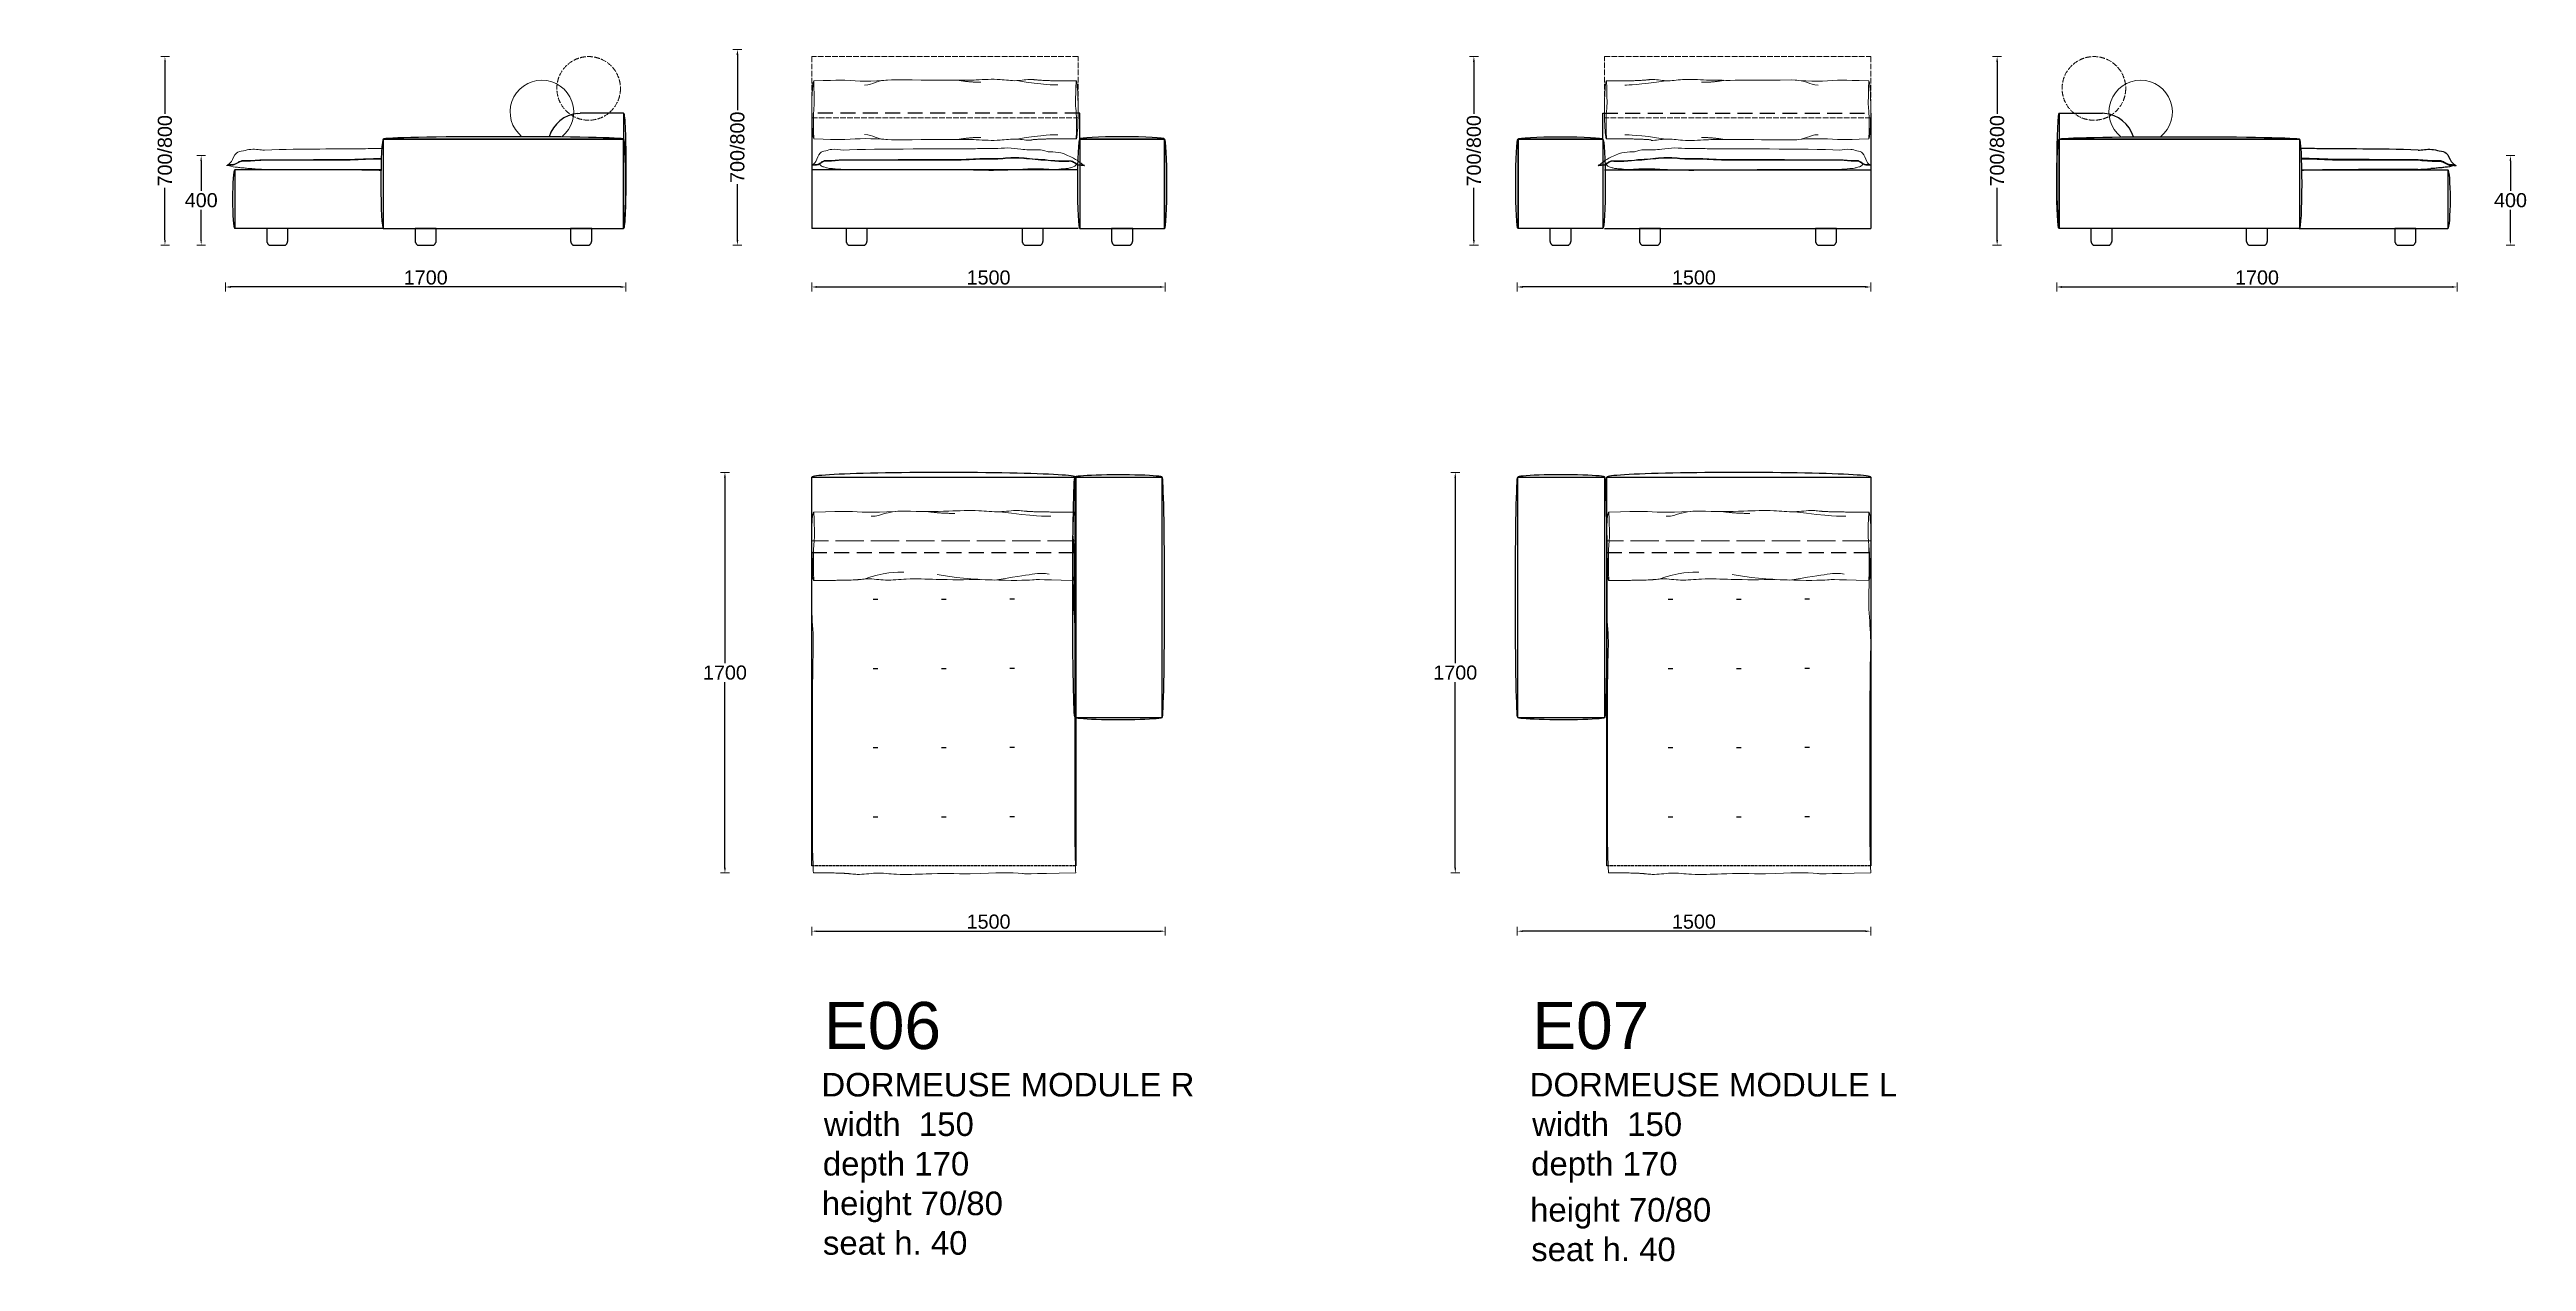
# Model space of a CAD drawing. Header units: millimetres. Extents: x 6668 to 47386, y -6732 to 35544.
# Drawn here: x 36872 to 47386, y 30400 to 35544 of the extents above; entities that cross this region are included whole.
import ezdxf

# ---------------------------------------------------------------- set-up
doc = ezdxf.new("R2010")
doc.units = ezdxf.units.MM
doc.linetypes.add('ACAD_ISO02W100', pattern=[15, 12, -3])
doc.linetypes.add('NASCOSTA', pattern=[9.525, 6.35, -3.175])
doc.layers.add('_ARREDO', color=7, linetype='Continuous')
doc.layers.add('TESTO', color=1, linetype='Continuous')
for name, color, linetype, lineweight in [('_CUSCINO SEDUTA', 8, 'Continuous', 9), ('_QUOTE', 1, 'Continuous', 9), ('_RULLO', 8, 'Continuous', 9)]:
    doc.layers.add(name, color=color, linetype=linetype, lineweight=lineweight)
doc.styles.add('Arial', font='arial.ttf')
doc.styles.get("Standard").update_dxf_attribs({"font": 'arial.ttf'})
doc.dimstyles.new('1_1', dxfattribs={"dimscale": 15, "dimtxt": 4, "dimasz": 1.5, "dimexe": 1.25, "dimexo": 2, "dimtad": 1, "dimtih": 1, "dimtoh": 1, "dimdec": 0, "dimtxsty": 'Standard', "dimcen": 2.5, "dimclrd": 256, "dimclre": 256, "dimclrt": 256, "dimadec": 0, "dimazin": 0, "dimtfac": 1, "dimtdec": 0, "dimtmove": 0, "dimatfit": 3, "dimfxl": 1.25, "dimfxlon": 1, "dimlwe": 0, "dimarcsym": 0})

msp = doc.modelspace()

# ---------------------------------------------------------------- texts
at = {"layer": 'TESTO', "style": 'Arial'}
for s, height, p in [('E06', 200, (40159.2, 31301.6)), ('E07', 200, (43165.7, 31301.6)), ('DORMEUSE MODULE R', 100, (40148.5, 31100.3)), ('DORMEUSE MODULE L', 100, (43154.9, 31100.3)), ('width  150', 100, (40158.8, 30932.6)), ('width  150', 100, (43165.3, 30932.6)), ('depth 170', 100, (40154.5, 30764.8)), ('depth 170', 100, (43160.9, 30764.8)), ('height 70/80', 100, (40150, 30596.5)), ('height 70/80', 100, (43156.5, 30569.2)), ('seat h. 40', 100, (40154.9, 30428.7)), ('seat h. 40', 100, (43161.4, 30401.4))]:
    msp.add_text(s, height=height, dxfattribs=at).set_placement(p)

# ---------------------------------------------------------------- blocks, each defined once
blk = doc.blocks.new('armrest_38')
at = {"layer": '_ARREDO'}
for p, q in [((-19, -102), (-19, 0)), ((-19, 0), (18, 0)), ((18, -102), (18, 0)), ((-19, -102), (18, -102))]:
    blk.add_line(p, q, dxfattribs=at)
at = {"layer": '_ARREDO', "extrusion": (0, 0, -1)}
for centre, major_axis, ratio, start_param, end_param in [((-19, -51), (0, 51), 0.019608, 3.141593, 6.283185), ((-0.5, -102), (-18.5, 0), 0.054047, 3.14149, 6.304844)]:
    blk.add_ellipse(centre, major_axis=major_axis, ratio=ratio, start_param=start_param, end_param=end_param, dxfattribs=at)
at = {"layer": '_ARREDO'}
for centre, major_axis, ratio, start_param, end_param in [((-0.5, 0), (18.5, 0), 0.054047, -0.000103, 3.163251), ((18, -51), (0, 51), 0.019608, 3.141593, 6.283185)]:
    blk.add_ellipse(centre, major_axis=major_axis, ratio=ratio, start_param=start_param, end_param=end_param, dxfattribs=at)
blk = doc.blocks.new('rullo')
at = {"layer": '_RULLO', "linetype": 'ACAD_ISO02W100'}
blk.add_lwpolyline([(-56, 0), (56, 0), (56, -27), (-56, -27)], close=True, dxfattribs=at)
at = {"layer": '_RULLO'}
blk.add_ellipse((-55.2, -29.3), major_axis=(0, 14.5), ratio=0.069077, start_param=0, end_param=3.141593, dxfattribs=at)
at = {"layer": '_RULLO', "extrusion": (0, 0, -1)}
blk.add_ellipse((55.2, -29.4), major_axis=(0, 14.5), ratio=0.069077, start_param=0, end_param=3.141593, dxfattribs=at)
at = {"layer": '_RULLO', "lineweight": 9}
for points, degree in [([(-38.7, -14.6), (-39.3, -14.5), (-40, -14.4), (-55.2, -14.8)], 3), ([(-54.9, -25.3), (-54.9, -24.7), (-54.8, -24), (-55.2, -14.8)], 3), ([(-16.4, -14.4), (-28.3, -15.1), (-33.5, -15), (-38.7, -14.6)], 3), ([(-30.8, -16.6), (-25.6, -16.6), (-25.6, -14.4), (-16.4, -14.4)], 3), ([(2.2, -14.4), (-4, -14.6), (-10.2, -14.6), (-16.4, -14.4)], 3), ([(-7.1, -14.6), (-1.6, -15.4), (4.7, -15.4)], 2), ([(14.9, -14.3), (10.7, -14), (6.5, -14.3), (2.2, -14.4)], 3), ([(23.7, -14.7), (20.8, -14.8), (17.8, -14.4), (14.9, -14.3)], 3), ([(31.6, -14.2), (28.9, -14.1), (26.3, -14.6), (23.7, -14.7)], 3), ([(23.7, -14.7), (38.4, -16.6), (43.4, -16.6), (45.4, -16.6)], 3), ([(34.1, -14.4), (33.2, -14.3), (32.4, -14.2), (31.6, -14.2)], 3), ([(34.1, -14.4), (38.7, -14.9), (55.2, -14.8)], 2), ([(54.9, -25.4), (54.8, -24.7), (54.8, -24), (55.2, -14.8)], 3), ([(-55.2, -43.8), (-55.5, -34.5), (-55.3, -29.9), (-54.9, -25.3)], 3), ([(55.2, -43.9), (55.5, -34.6), (55.3, -30), (54.9, -25.4)], 3), ([(-33.8, -43.3), (-26, -40.3), (-19.4, -40.3), (-16.9, -40.3)], 3), ([(-2.8, -41.3), (10.5, -44.1), (32.5, -44), (37.6, -43.6)], 3), ([(44.7, -41.2), (40.7, -40.3), (37.3, -41.3), (21.6, -43.7)], 3), ([(-35.1, -43.4), (-39.7, -43.9), (-55.2, -43.8)], 2), ([(-35.1, -43.4), (-34.2, -43.3), (-33.4, -43.2), (-32.6, -43.2)], 3), ([(-32.6, -43.2), (-29.9, -43.1), (-27.3, -43.6), (-24.7, -43.7)], 3), ([(-24.7, -43.7), (-21.8, -43.8), (-18.9, -43.4), (-15.9, -43.3)], 3), ([(-15.9, -43.3), (-11.7, -43), (-7.5, -43.3), (-3.2, -43.4)], 3), ([(-3.2, -43.4), (3, -43.6), (9.2, -43.6), (15.4, -43.4)], 3), ([(37.6, -43.6), (38.3, -43.5), (39, -43.4), (55.2, -43.8)], 3)]:
    blk.add_open_spline(points, degree=degree, dxfattribs=at)
blk = doc.blocks.new('*D252')
at = {"layer": '_QUOTE', "lineweight": 0, "transparency": 16777216}
for p, q in [((40108, 34555), (40108, 34517)), ((41608, 34555), (41608, 34517))]:
    blk.add_line(p, q, dxfattribs=at)
at = {"layer": '_QUOTE', "lineweight": -2, "transparency": 16777216}
blk.add_line((40130, 34536), (41585, 34536), dxfattribs=at)
at = {"layer": '_QUOTE', "transparency": 16777216}
for points in [[(40130, 34540), (40130, 34532), (40108, 34536)], [(41585, 34540), (41585, 34532), (41608, 34536)]]:
    blk.add_solid(points, dxfattribs=at)
at = {"layer": 'Defpoints', "color": 0, "transparency": 16777216}
for p in [(40108, 34923), (41608, 34974), (41608, 34536)]:
    blk.add_point(p, dxfattribs=at)
at = {"layer": '_QUOTE', "transparency": 16777216, "insert": (40858, 34576), "char_height": 60, "attachment_point": 5}
blk.add_mtext('1500', dxfattribs=at)
blk = doc.blocks.new('*D351')
at = {"layer": '_QUOTE', "lineweight": 0, "transparency": 16777216}
for p, q in [((37619, 34555), (37619, 34517)), ((39319, 34555), (39319, 34517))]:
    blk.add_line(p, q, dxfattribs=at)
at = {"layer": '_QUOTE', "lineweight": -2, "transparency": 16777216}
blk.add_line((39296, 34536), (37641, 34536), dxfattribs=at)
at = {"layer": '_QUOTE', "transparency": 16777216}
for points in [[(37641, 34540), (37641, 34532), (37619, 34536)], [(39296, 34540), (39296, 34532), (39319, 34536)]]:
    blk.add_solid(points, dxfattribs=at)
at = {"layer": 'Defpoints', "color": 0, "transparency": 16777216}
for p in [(39319, 35029), (37619, 34909), (37619, 34536)]:
    blk.add_point(p, dxfattribs=at)
at = {"layer": '_QUOTE', "transparency": 16777216, "insert": (38469, 34576), "char_height": 60, "attachment_point": 5}
blk.add_mtext('1700', dxfattribs=at)
blk = doc.blocks.new('*D253')
at = {"layer": '_QUOTE', "lineweight": 0, "transparency": 16777216}
for p, q in [((40108, 31820), (40108, 31783)), ((41608, 31820), (41608, 31783))]:
    blk.add_line(p, q, dxfattribs=at)
at = {"layer": '_QUOTE', "lineweight": -2, "transparency": 16777216}
blk.add_line((40130, 31802), (41585, 31802), dxfattribs=at)
at = {"layer": '_QUOTE', "transparency": 16777216}
for points in [[(40130, 31805), (40130, 31798), (40108, 31802)], [(41585, 31805), (41585, 31798), (41608, 31802)]]:
    blk.add_solid(points, dxfattribs=at)
at = {"layer": 'Defpoints', "color": 0, "transparency": 16777216}
for p in [(40108, 32189), (41608, 32240), (41608, 31802)]:
    blk.add_point(p, dxfattribs=at)
at = {"layer": '_QUOTE', "transparency": 16777216, "insert": (40858, 31842), "char_height": 60, "attachment_point": 5}
blk.add_mtext('1500', dxfattribs=at)
blk = doc.blocks.new('*D254')
at = {"layer": '_QUOTE', "lineweight": 0, "transparency": 16777216}
for p, q in [((43102, 34555), (43102, 34517)), ((44603, 34555), (44603, 34517))]:
    blk.add_line(p, q, dxfattribs=at)
at = {"layer": '_QUOTE', "lineweight": -2, "transparency": 16777216}
blk.add_line((44580, 34536), (43125, 34536), dxfattribs=at)
at = {"layer": '_QUOTE', "transparency": 16777216}
for points in [[(43125, 34540), (43125, 34532), (43102, 34536)], [(44580, 34540), (44580, 34532), (44603, 34536)]]:
    blk.add_solid(points, dxfattribs=at)
at = {"layer": 'Defpoints', "color": 0, "transparency": 16777216}
for p in [(43102, 34974), (44603, 34923), (43102, 34536)]:
    blk.add_point(p, dxfattribs=at)
at = {"layer": '_QUOTE', "transparency": 16777216, "insert": (43852, 34576), "char_height": 60, "attachment_point": 5}
blk.add_mtext('1500', dxfattribs=at)
blk = doc.blocks.new('*D255')
at = {"layer": '_QUOTE', "lineweight": 0, "transparency": 16777216}
for p, q in [((45392, 34555), (45392, 34517)), ((47091, 34555), (47091, 34517))]:
    blk.add_line(p, q, dxfattribs=at)
at = {"layer": '_QUOTE', "lineweight": -2, "transparency": 16777216}
blk.add_line((45414, 34536), (47069, 34536), dxfattribs=at)
at = {"layer": '_QUOTE', "transparency": 16777216}
for points in [[(45414, 34540), (45414, 34532), (45392, 34536)], [(47069, 34540), (47069, 34532), (47091, 34536)]]:
    blk.add_solid(points, dxfattribs=at)
at = {"layer": 'Defpoints', "color": 0, "transparency": 16777216}
for p in [(45392, 35034), (47091, 34909), (47091, 34536)]:
    blk.add_point(p, dxfattribs=at)
at = {"layer": '_QUOTE', "transparency": 16777216, "insert": (46242, 34576), "char_height": 60, "attachment_point": 5}
blk.add_mtext('1700', dxfattribs=at)
blk = doc.blocks.new('*D256')
at = {"layer": '_QUOTE', "lineweight": 0, "transparency": 16777216}
for p, q in [((43102, 31820), (43102, 31783)), ((44603, 31820), (44603, 31783))]:
    blk.add_line(p, q, dxfattribs=at)
at = {"layer": '_QUOTE', "lineweight": -2, "transparency": 16777216}
blk.add_line((44580, 31802), (43125, 31802), dxfattribs=at)
at = {"layer": '_QUOTE', "transparency": 16777216}
for points in [[(43125, 31805), (43125, 31798), (43102, 31802)], [(44580, 31805), (44580, 31798), (44603, 31802)]]:
    blk.add_solid(points, dxfattribs=at)
at = {"layer": 'Defpoints', "color": 0, "transparency": 16777216}
for p in [(43102, 32240), (44603, 32189), (43102, 31802)]:
    blk.add_point(p, dxfattribs=at)
at = {"layer": '_QUOTE', "transparency": 16777216, "insert": (43852, 31842), "char_height": 60, "attachment_point": 5}
blk.add_mtext('1500', dxfattribs=at)
blk = doc.blocks.new('*D352')
at = {"layer": '_QUOTE', "lineweight": 0, "transparency": 16777216}
for p, q in [((39758, 33749), (39720, 33749)), ((39758, 32049), (39720, 32049))]:
    blk.add_line(p, q, dxfattribs=at)
at = {"layer": '_QUOTE', "lineweight": -2, "transparency": 16777216}
for p, q in [((39739, 33726), (39739, 32939)), ((39739, 32072), (39739, 32859))]:
    blk.add_line(p, q, dxfattribs=at)
at = {"layer": '_QUOTE', "transparency": 16777216}
for points in [[(39735, 33726), (39743, 33726), (39739, 33749)], [(39735, 32072), (39743, 32072), (39739, 32049)]]:
    blk.add_solid(points, dxfattribs=at)
at = {"layer": 'Defpoints', "color": 0, "transparency": 16777216}
for p in [(39739, 33749), (40668, 33749), (40594, 32049)]:
    blk.add_point(p, dxfattribs=at)
at = {"layer": '_QUOTE', "transparency": 16777216, "insert": (39739, 32899), "char_height": 60, "attachment_point": 5}
blk.add_mtext('1700', dxfattribs=at)
blk = doc.blocks.new('*D257')
at = {"layer": '_QUOTE', "lineweight": 0, "transparency": 16777216}
for p, q in [((42858, 33749), (42820, 33749)), ((42858, 32049), (42820, 32049))]:
    blk.add_line(p, q, dxfattribs=at)
at = {"layer": '_QUOTE', "lineweight": -2, "transparency": 16777216}
for p, q in [((42839, 33726), (42839, 32939)), ((42839, 32072), (42839, 32859))]:
    blk.add_line(p, q, dxfattribs=at)
at = {"layer": '_QUOTE', "transparency": 16777216}
for points in [[(42835, 33726), (42843, 33726), (42839, 33749)], [(42835, 32072), (42843, 32072), (42839, 32049)]]:
    blk.add_solid(points, dxfattribs=at)
at = {"layer": 'Defpoints', "color": 0, "transparency": 16777216}
for p in [(42839, 33749), (43768, 33749), (43694, 32049)]:
    blk.add_point(p, dxfattribs=at)
at = {"layer": '_QUOTE', "transparency": 16777216, "insert": (42839, 32899), "char_height": 60, "attachment_point": 5}
blk.add_mtext('1700', dxfattribs=at)
blk = doc.blocks.new('*D285')
at = {"layer": '_QUOTE', "lineweight": 0, "transparency": 16777216}
for p, q in [((37381, 35514), (37344, 35514)), ((37381, 34714), (37344, 34714))]:
    blk.add_line(p, q, dxfattribs=at)
at = {"layer": '_QUOTE', "lineweight": -2, "transparency": 16777216}
for p, q in [((37362, 35491), (37362, 35271)), ((37362, 34736), (37362, 34957))]:
    blk.add_line(p, q, dxfattribs=at)
at = {"layer": '_QUOTE', "transparency": 16777216}
for points in [[(37359, 35491), (37366, 35491), (37362, 35514)], [(37359, 34736), (37366, 34736), (37362, 34714)]]:
    blk.add_solid(points, dxfattribs=at)
at = {"layer": 'Defpoints', "color": 0, "transparency": 16777216}
for p in [(38971, 35514), (37362, 34714), (38125, 34714)]:
    blk.add_point(p, dxfattribs=at)
at = {"layer": '_QUOTE', "transparency": 16777216, "insert": (37362, 35114), "char_height": 60, "attachment_point": 5, "rotation": 90}
blk.add_mtext('700/800', dxfattribs=at)
blk = doc.blocks.new('*D286')
at = {"layer": '_QUOTE', "lineweight": 0, "transparency": 16777216}
for p, q in [((39811, 35544), (39773, 35544)), ((39811, 34714), (39773, 34714))]:
    blk.add_line(p, q, dxfattribs=at)
at = {"layer": '_QUOTE', "lineweight": -2, "transparency": 16777216}
for p, q in [((39792, 35521), (39792, 35286)), ((39792, 34736), (39792, 34972))]:
    blk.add_line(p, q, dxfattribs=at)
at = {"layer": '_QUOTE', "transparency": 16777216}
for points in [[(39788, 35521), (39796, 35521), (39792, 35544)], [(39788, 34736), (39796, 34736), (39792, 34714)]]:
    blk.add_solid(points, dxfattribs=at)
at = {"layer": 'Defpoints', "color": 0, "transparency": 16777216}
for p in [(40362, 35544), (39792, 34714), (40554, 34714)]:
    blk.add_point(p, dxfattribs=at)
at = {"layer": '_QUOTE', "transparency": 16777216, "insert": (39792, 35129), "char_height": 60, "attachment_point": 5, "rotation": 90}
blk.add_mtext('700/800', dxfattribs=at)
blk = doc.blocks.new('*D287')
at = {"layer": '_QUOTE', "lineweight": 0, "transparency": 16777216}
for p, q in [((42937, 35514), (42899, 35514)), ((42937, 34714), (42899, 34714))]:
    blk.add_line(p, q, dxfattribs=at)
at = {"layer": '_QUOTE', "lineweight": -2, "transparency": 16777216}
for p, q in [((42918, 35491), (42918, 35271)), ((42918, 34736), (42918, 34957))]:
    blk.add_line(p, q, dxfattribs=at)
at = {"layer": '_QUOTE', "transparency": 16777216}
for points in [[(42914, 35491), (42922, 35491), (42918, 35514)], [(42914, 34736), (42922, 34736), (42918, 34714)]]:
    blk.add_solid(points, dxfattribs=at)
at = {"layer": 'Defpoints', "color": 0, "transparency": 16777216}
for p in [(43488, 35514), (42918, 34714), (43680, 34714)]:
    blk.add_point(p, dxfattribs=at)
at = {"layer": '_QUOTE', "transparency": 16777216, "insert": (42918, 35114), "char_height": 60, "attachment_point": 5, "rotation": 90}
blk.add_mtext('700/800', dxfattribs=at)
blk = doc.blocks.new('*D288')
at = {"layer": '_QUOTE', "lineweight": 0, "transparency": 16777216}
for p, q in [((45158, 35514), (45120, 35514)), ((45158, 34714), (45120, 34714))]:
    blk.add_line(p, q, dxfattribs=at)
at = {"layer": '_QUOTE', "lineweight": -2, "transparency": 16777216}
for p, q in [((45139, 35491), (45139, 35271)), ((45139, 34736), (45139, 34957))]:
    blk.add_line(p, q, dxfattribs=at)
at = {"layer": '_QUOTE', "transparency": 16777216}
for points in [[(45135, 35491), (45143, 35491), (45139, 35514)], [(45135, 34736), (45143, 34736), (45139, 34714)]]:
    blk.add_solid(points, dxfattribs=at)
at = {"layer": 'Defpoints', "color": 0, "transparency": 16777216}
for p in [(45709, 35514), (45139, 34714), (45902, 34714)]:
    blk.add_point(p, dxfattribs=at)
at = {"layer": '_QUOTE', "transparency": 16777216, "insert": (45139, 35114), "char_height": 60, "attachment_point": 5, "rotation": 90}
blk.add_mtext('700/800', dxfattribs=at)
blk = doc.blocks.new('*D309')
at = {"layer": '_QUOTE', "lineweight": 0, "transparency": 16777216}
for p, q in [((37497, 35094), (37534, 35094)), ((37497, 34714), (37534, 34714))]:
    blk.add_line(p, q, dxfattribs=at)
at = {"layer": '_QUOTE', "lineweight": -2, "transparency": 16777216}
for p, q in [((37516, 35071), (37516, 34944)), ((37516, 34736), (37516, 34864))]:
    blk.add_line(p, q, dxfattribs=at)
at = {"layer": '_QUOTE', "transparency": 16777216}
for points in [[(37512, 35071), (37519, 35071), (37516, 35094)], [(37512, 34736), (37519, 34736), (37516, 34714)]]:
    blk.add_solid(points, dxfattribs=at)
at = {"layer": 'Defpoints', "color": 0, "transparency": 16777216}
for p in [(36872, 35094), (36872, 34714), (37516, 34714)]:
    blk.add_point(p, dxfattribs=at)
at = {"layer": '_QUOTE', "transparency": 16777216, "insert": (37516, 34904), "char_height": 60, "attachment_point": 5}
blk.add_mtext('400', dxfattribs=at)
blk = doc.blocks.new('*D310')
at = {"layer": '_QUOTE', "lineweight": 0, "transparency": 16777216}
for p, q in [((47299, 35094), (47336, 35094)), ((47299, 34714), (47336, 34714))]:
    blk.add_line(p, q, dxfattribs=at)
at = {"layer": '_QUOTE', "lineweight": -2, "transparency": 16777216}
for p, q in [((47318, 35071), (47318, 34944)), ((47318, 34736), (47318, 34864))]:
    blk.add_line(p, q, dxfattribs=at)
at = {"layer": '_QUOTE', "transparency": 16777216}
for points in [[(47314, 35071), (47321, 35071), (47318, 35094)], [(47314, 34736), (47321, 34736), (47318, 34714)]]:
    blk.add_solid(points, dxfattribs=at)
at = {"layer": 'Defpoints', "color": 0, "transparency": 16777216}
for p in [(46674, 35094), (46674, 34714), (47318, 34714)]:
    blk.add_point(p, dxfattribs=at)
at = {"layer": '_QUOTE', "transparency": 16777216, "insert": (47318, 34904), "char_height": 60, "attachment_point": 5}
blk.add_mtext('400', dxfattribs=at)
blk = doc.blocks.new('PIEDINO MIAMI SOFT_PANAMA H7CM')
at = {"color": 0, "linetype": 'ByBlock', "lineweight": -2}
for points in [[(45, 0), (-45, 0)], [(-45, 0), (-45, -50)], [(-45, -50), (-45, -51), (-45, -52), (-45, -53), (-45, -54), (-45, -55), (-44, -55), (-44, -56), (-44, -57), (-44, -58), (-43, -59), (-43, -59), (-43, -60), (-42, -61), (-42, -62), (-42, -62), (-41, -63), (-41, -64), (-40, -64), (-40, -65), (-39, -66), (-39, -66), (-38, -67), (-37, -67), (-37, -68), (-36, -69), (-35, -69), (-35, -70), (-34, -70)], [(-34, -70), (34, -70)], [(34, -70), (35, -70), (35, -69), (36, -69), (37, -68), (37, -67), (38, -67), (39, -66), (39, -66), (40, -65), (40, -64), (41, -64), (41, -63), (42, -62), (42, -62), (42, -61), (43, -60), (43, -59), (43, -59), (44, -58), (44, -57), (44, -56), (44, -55), (45, -55), (45, -54), (45, -53), (45, -52), (45, -51), (45, -50)], [(45, -50), (45, 0)]]:
    blk.add_lwpolyline(points, dxfattribs=at)

# ---------------------------------------------------------------- dimensions: what is measured, and where the dimension line sits
at = {"layer": '_QUOTE'}
for base, p1, p2, picture, middle in [((39791.9, 34713.8), (40361.9, 35543.8), (40554.3, 34713.8), '*D286', (39791.9, 35128.8)), ((37362.3, 34713.8), (38971, 35513.8), (38124.7, 34713.8), '*D285', (37362.3, 35113.8)), ((42917.8, 34713.8), (43487.9, 35513.8), (43680.3, 34713.8), '*D287', (42917.8, 35113.8)), ((45139.1, 34713.8), (45709.2, 35513.8), (45901.6, 34713.8), '*D288', (45139.1, 35113.8))]:
    dim = msp.add_linear_dim(base=base, p1=p1, p2=p2, angle=90, text='700/800', dimstyle='1_1', dxfattribs=at)
    dim.commit()
    dim.dimension.update_dxf_attribs({"geometry": picture, "text_midpoint": middle, "text_rotation": 90})
for base, p1, p2, picture, middle in [((37515.7, 34713.8), (36872.2, 35093.9), (36872.2, 34713.8), '*D309', (37515.7, 34903.8)), ((47317.6, 34713.8), (46674.1, 35093.9), (46674.1, 34713.8), '*D310', (47317.6, 34903.8))]:
    dim = msp.add_linear_dim(base=base, p1=p1, p2=p2, angle=90, text='400', dimstyle='1_1', dxfattribs=at)
    dim.commit()
    dim.dimension.update_dxf_attribs({"geometry": picture, "text_midpoint": middle})
for base, p1, p2, picture, middle in [((37618.9, 34535.8), (39318.7, 35028.9), (37618.9, 34908.7), '*D351', (38468.8, 34575.8)), ((41608, 34535.8), (40107.9, 34923.5), (41608, 34973.7), '*D252', (40857.9, 34575.8)), ((41608, 31801.7), (40107.9, 32189.3), (41608, 32239.6), '*D253', (40857.9, 31841.7))]:
    dim = msp.add_linear_dim(base=base, p1=p1, p2=p2, dimstyle='1_1', dxfattribs=at)
    dim.commit()
    dim.dimension.update_dxf_attribs({"geometry": picture, "text_midpoint": middle})
for base, p1, p2, angle, picture, middle in [((47091.5, 34535.8), (45391.7, 35034.4), (47091.5, 34908.7), 180, '*D255', (46241.6, 34575.8)), ((43102.4, 34535.8), (44602.5, 34923.5), (43102.4, 34973.7), 180, '*D254', (43852.5, 34575.8)), ((39739.1, 33748.9), (40593.8, 32049.1), (40667.9, 33748.9), 90, '*D352', (39739.1, 32899)), ((42838.8, 33748.9), (43693.5, 32049.1), (43767.6, 33748.9), 90, '*D257', (42838.8, 32899)), ((43102.4, 31801.7), (44602.5, 32189.3), (43102.4, 32239.6), 180, '*D256', (43852.5, 31841.7))]:
    dim = msp.add_linear_dim(base=base, p1=p1, p2=p2, angle=angle, dimstyle='1_1', dxfattribs=at)
    dim.commit()
    dim.dimension.update_dxf_attribs({"geometry": picture, "text_midpoint": middle})

# ---------------------------------------------------------------- linework, layer by layer
at = {"layer": '_ARREDO'}
for p, q in [((39308.7, 35273.5), (39147.3, 35273.5)), ((39308.7, 35273.5), (39308.7, 34783.8)), ((40107.9, 35273.5), (40107.9, 34783.8)), ((41245, 35163.7), (41245, 35273.5)), ((43465.4, 35163.7), (43465.4, 35273.5)), ((44602.5, 35273.5), (44602.5, 34783.8)), ((45401.7, 35273.5), (45401.7, 34783.8)), ((45401.7, 35273.5), (45563.1, 35273.5)), ((38288.7, 35163.8), (39308.7, 35163.8)), ((38288.7, 35163.8), (38288.7, 34783.8)), ((39308.7, 35163.8), (39308.7, 34783.8)), ((41245, 35163.7), (41605, 35163.7)), ((41245, 35163.7), (41245, 34783.8)), ((41605, 35163.7), (41245, 35163.7)), ((41245, 35163.7), (41245, 34783.8)), ((41605, 35163.7), (41605, 34783.8)), ((41605, 34783.8), (41605, 35163.7)), ((43465.4, 35163.7), (43105.4, 35163.7)), ((43105.4, 35163.7), (43105.4, 34783.8)), ((43105.4, 34783.8), (43105.4, 35163.7)), ((43105.4, 35163.7), (43465.4, 35163.7)), ((43465.4, 35163.7), (43465.4, 34783.8)), ((43465.4, 35163.7), (43465.4, 34783.8)), ((46421.7, 35163.8), (45401.7, 35163.8)), ((45401.7, 35163.8), (45401.7, 34783.8)), ((46421.7, 35163.8), (46421.7, 34783.8)), ((37658.9, 35033.7), (37658.9, 34783.7)), ((38279.3, 35033.7), (37658.9, 35033.7)), ((41237.9, 35033.8), (40107.9, 35033.8)), ((43472.5, 35033.8), (44602.5, 35033.8)), ((46431.1, 35033.7), (47051.5, 35033.7)), ((47051.5, 35033.7), (47051.5, 34783.7)), ((38288.9, 34783.7), (37658.9, 34783.7)), ((41237.9, 34783.8), (40107.9, 34783.8)), ((41245, 34783.8), (41605, 34783.8)), ((43465.4, 34783.8), (43105.4, 34783.8)), ((43472.5, 34783.8), (44602.5, 34783.8)), ((46421.5, 34783.7), (47051.5, 34783.7)), ((40107.9, 32078.9), (40107.9, 33728.9)), ((40107.9, 33728.9), (41227.9, 33728.9)), ((41227.9, 33728.9), (41227.9, 32078.9)), ((43482.5, 32078.9), (43482.5, 33728.9)), ((43482.5, 33728.9), (44602.5, 33728.9)), ((44602.5, 33728.9), (44602.5, 32078.9)), ((40367.9, 33211.4), (40387.9, 33211.4)), ((40657.9, 33211.4), (40677.9, 33211.4)), ((40967.9, 33211.4), (40947.9, 33211.4)), ((43742.5, 33211.4), (43762.5, 33211.4)), ((44032.5, 33211.4), (44052.5, 33211.4)), ((44342.5, 33211.4), (44322.5, 33211.4)), ((40367.9, 32916.4), (40387.9, 32916.4)), ((40657.9, 32916.4), (40677.9, 32916.4)), ((40967.9, 32916.4), (40947.9, 32916.4)), ((43742.5, 32916.4), (43762.5, 32916.4)), ((44032.5, 32916.4), (44052.5, 32916.4)), ((44342.5, 32916.4), (44322.5, 32916.4)), ((40367.9, 32581.5), (40387.9, 32581.5)), ((40657.9, 32581.5), (40677.9, 32581.5)), ((40967.9, 32581.5), (40947.9, 32581.5)), ((43742.5, 32581.5), (43762.5, 32581.5)), ((44032.5, 32581.5), (44052.5, 32581.5)), ((44342.5, 32581.5), (44322.5, 32581.5)), ((40367.9, 32286.5), (40387.9, 32286.5)), ((40657.9, 32286.5), (40677.9, 32286.5)), ((40967.9, 32286.5), (40947.9, 32286.5)), ((43742.5, 32286.5), (43762.5, 32286.5)), ((44032.5, 32286.5), (44052.5, 32286.5)), ((44342.5, 32286.5), (44322.5, 32286.5))]:
    msp.add_line(p, q, dxfattribs=at)
at = {"layer": '_ARREDO', "linetype": 'NASCOSTA', "ltscale": 10}
for p, q in [((41245, 35273.5), (40107.9, 35273.5)), ((43465.4, 35273.5), (44602.5, 35273.5))]:
    msp.add_line(p, q, dxfattribs=at)
at = {"layer": '_ARREDO', "linetype": 'ACAD_ISO02W100'}
for p, q in [((41227.9, 32078.9), (40107.9, 32078.9)), ((44602.5, 32078.9), (43482.5, 32078.9))]:
    msp.add_line(p, q, dxfattribs=at)
at = {"layer": '_ARREDO'}
for points in [[(39115.3, 35272.1), (39124.8, 35273.5)], [(39308.7, 35273.5), (39124.8, 35273.5)], [(45401.7, 35273.5), (45585.6, 35273.5)], [(45595.1, 35272.1), (45585.6, 35273.5)]]:
    msp.add_lwpolyline(points, dxfattribs=at)
for points in [[(38288.7, 34783.8), (39308.7, 34783.8), (39308.7, 35163.8), (38288.7, 35163.8)], [(46421.7, 34783.8), (45401.7, 34783.8), (45401.7, 35163.8), (46421.7, 35163.8)]]:
    msp.add_lwpolyline(points, close=True, dxfattribs=at)
at = {"layer": '_ARREDO', "linetype": 'NASCOSTA', "ltscale": 10}
for points in [[(40107.9, 33408.9), (41227.9, 33408.9)], [(43482.5, 33408.9), (44602.5, 33408.9)]]:
    msp.add_lwpolyline(points, dxfattribs=at)
at = {"layer": '_ARREDO'}
for centre, start, end in [((39125.6, 35134.2), 94.28101, 163.66731), ((45584.8, 35134.2), 16.33269, 85.71899)]:
    msp.add_arc(centre, 138.3, start, end, dxfattribs=at)
at = {"layer": '_ARREDO', "extrusion": (0, 0, -1)}
for centre, major_axis, ratio, start_param, end_param in [((39308.7, 35028.9), (0, 244.6), 0.0408841, 0, 3.1415926), ((43105.4, 34973.7), (0, 189.9), 0.0526518, 3.1415927, 6.2831853), ((43285.4, 35163.7), (180, 0), 0.0555556, 3.1415927, 6.2831853), ((43465.4, 34973.7), (0, -189.9), 0.0526518, 3.1415927, 6.2831853), ((45401.7, 34973.8), (0, 190), 0.0526316, 3.1415927, 6.2831853), ((45911.7, 35163.8), (510, 0), 0.0196079, 3.1415927, 6.2831853), ((46421.7, 34973.8), (0, -190), 0.0526316, 3.1415927, 6.2831853), ((47051.5, 34908.7), (0, -125), 0.08, 3.1415927, 6.2831853)]:
    msp.add_ellipse(centre, major_axis=major_axis, ratio=ratio, start_param=start_param, end_param=end_param, dxfattribs=at)
at = {"layer": '_ARREDO'}
for centre, major_axis, ratio, start_param, end_param in [((45401.7, 35028.9), (0, 244.6), 0.0408841, 0, 3.1415926), ((38288.7, 34973.8), (0, -190), 0.0526316, 3.1415927, 6.2831853), ((38798.7, 35163.8), (-510, 0), 0.0196079, 3.1415927, 6.2831853), ((39308.7, 34973.8), (0, 190), 0.0526316, 3.1415927, 6.2831853), ((41245, 34973.7), (0, -189.9), 0.0526518, 3.1415927, 6.2831853), ((41425, 35163.7), (-180, 0), 0.0555556, 3.1415927, 6.2831853), ((41605, 34973.7), (0, 189.9), 0.0526518, 3.1415927, 6.2831853), ((37658.9, 34908.7), (0, -125), 0.08, 3.1415927, 6.2831853), ((40667.9, 33728.8), (560, 0.1), 0.0358793, -0.000011, 3.1415927), ((44042.5, 33728.8), (560, 0.1), 0.0358793, -0.000011, 3.1415927)]:
    msp.add_ellipse(centre, major_axis=major_axis, ratio=ratio, start_param=start_param, end_param=end_param, dxfattribs=at)
for points in [[(46447.4, 35124.2), (46441.1, 35124.3), (46434.8, 35124.2), (46428.4, 35124.1)], [(46523.1, 35122.3), (46482.3, 35122.8), (46464.9, 35124.1), (46447.4, 35124.2)], [(46925.6, 35116.8), (46759.4, 35123.2), (46599.8, 35121.4), (46523.1, 35122.3)], [(46925.6, 35116.8), (46943.6, 35116.7), (46961.3, 35122.4), (46983.7, 35120.2)], [(46983.7, 35120.2), (46994.2, 35119.1), (47005.8, 35116.3), (47015.6, 35114.2)], [(46441.6, 35081.1), (46437.8, 35081.1), (46433.9, 35081.1), (46430.1, 35081)], [(46443.2, 35078.7), (46438.9, 35078.7), (46434.5, 35078.6), (46430.1, 35078.6)], [(46500.1, 35032.1), (46477.2, 35031.6), (46454.1, 35031.2), (46431.1, 35031)], [(46527.1, 35078.4), (46498.6, 35079.7), (46470.2, 35081.1), (46441.6, 35081.1)], [(46528.8, 35075.9), (46500.2, 35077.3), (46471.9, 35078.7), (46443.2, 35078.7)], [(46924, 35034.7), (46564.1, 35034), (46532.2, 35032.9), (46500.1, 35032.1)], [(46925.6, 35076.1), (46573.2, 35076.3), (46550.1, 35077.3), (46527.1, 35078.4)], [(46934.7, 35073.6), (46579.9, 35073.7), (46554.2, 35074.8), (46528.8, 35075.9)], [(46924, 35034.7), (46942.5, 35035.7), (46961.2, 35037.1), (46979.7, 35038.4)], [(46925.6, 35076.1), (46951.6, 35076.4), (46979.2, 35071.4), (47008.4, 35072.4)], [(46934.7, 35073.6), (46951, 35073.8), (46978.1, 35069), (47006.8, 35070)], [(47002.6, 35040.2), (46995.3, 35039), (46987.5, 35038.7), (46979.7, 35038.4)], [(47022.1, 35042.2), (47014.6, 35042.6), (47008.8, 35041.1), (47002.6, 35040.2)], [(47006.8, 35070), (47011.3, 35070.2), (47015.8, 35070.5), (47019.8, 35069.9)], [(47008.4, 35072.4), (47013, 35072.6), (47017.5, 35072.9), (47021.4, 35072.3)], [(47015.6, 35114.2), (47028.2, 35111.5), (47038.1, 35110), (47044.9, 35104.5)], [(47019.8, 35069.9), (47024.3, 35069.2), (47028, 35067.3), (47031.6, 35065.5)], [(47021.4, 35072.3), (47026, 35071.6), (47029.7, 35069.7), (47033.3, 35067.9)], [(47040.3, 35044.1), (47034.3, 35043.6), (47027.4, 35042.1), (47022.1, 35042.2)], [(47031.6, 35065.5), (47035.8, 35063.5), (47039.6, 35061.6), (47043.5, 35059.5)], [(47033.3, 35067.9), (47037.4, 35065.9), (47041.3, 35064), (47045.1, 35061.9)], [(47081.5, 35052), (47059.7, 35047.2), (47056.8, 35044.3), (47040.3, 35044.1)], [(47043.5, 35059.5), (47046.8, 35057.6), (47050.2, 35055.5), (47054.6, 35054.4)], [(47044.9, 35104.5), (47055.2, 35096.4), (47058.8, 35079.6), (47066.5, 35068.7)], [(47045.1, 35061.9), (47048.5, 35060), (47051.9, 35057.9), (47056.3, 35056.8)], [(47054.6, 35054.4), (47059.3, 35053.2), (47065.1, 35053.1), (47070.7, 35052.8)], [(47056.3, 35056.8), (47060.9, 35055.6), (47066.7, 35055.5), (47072.4, 35055.3)], [(47066.5, 35068.7), (47072.2, 35060.9), (47079.9, 35056.2), (47087.7, 35051.4)], [(47070.7, 35052.8), (47076.6, 35052.6), (47082.1, 35052), (47087.7, 35051.4)], [(47072.4, 35055.3), (47075.8, 35055.1), (47079.4, 35054.8), (47082.7, 35054.5)]]:
    msp.add_open_spline(points, degree=3, dxfattribs=at)
at = {"layer": '_ARREDO', "lineweight": 9}
for points, degree in [([(40110.6, 33323.6), (40111.1, 33330.4), (40111.8, 33337.3), (40107.9, 33428.9)], 3), ([(41224.2, 33323.3), (41224.7, 33330.2), (41225.4, 33337.1), (41221.5, 33428.7)], 3), ([(43485.2, 33323.6), (43485.8, 33330.4), (43486.4, 33337.3), (43482.5, 33428.9)], 3), ([(44598.8, 33323.3), (44599.4, 33330.2), (44600, 33337.1), (44596.1, 33428.7)], 3), ([(40106.8, 33168.5), (40104.7, 33220.2), (40106.2, 33272.1), (40110.6, 33323.6)], 3), ([(41220.4, 33168.3), (41218.3, 33220), (41219.8, 33271.8), (41224.2, 33323.3)], 3), ([(43481.4, 33168.5), (43479.3, 33220.2), (43480.9, 33272.1), (43485.2, 33323.6)], 3), ([(44595, 33168.3), (44592.9, 33220), (44594.5, 33271.8), (44598.8, 33323.3)], 3), ([(40114.1, 33032.7), (40113.4, 33077.9), (40108.7, 33123.2), (40106.8, 33168.5)], 3), ([(41227.7, 33032.5), (41227, 33077.6), (41222.3, 33122.9), (41220.4, 33168.3)], 3), ([(43488.7, 33032.7), (43488, 33077.9), (43483.3, 33123.2), (43481.4, 33168.5)], 3), ([(44602.3, 33032.5), (44601.6, 33077.6), (44596.9, 33122.9), (44595, 33168.3)], 3), ([(40112.2, 32941.5), (40113.2, 32971.9), (40114.6, 33002.3), (40114.1, 33032.7)], 3), ([(41225.8, 32941.3), (41226.8, 32971.7), (41228.2, 33002.1), (41227.7, 33032.5)], 3), ([(43486.8, 32941.5), (43487.8, 32971.9), (43489.2, 33002.3), (43488.7, 33032.7)], 3), ([(44600.4, 32941.3), (44601.4, 32971.7), (44602.8, 33002.1), (44602.3, 33032.5)], 3), ([(40111.7, 32124.8), (40109.6, 32187.2), (40110.1, 32879.5), (40112.2, 32941.5)], 3), ([(41225.3, 32124.5), (41223.2, 32186.9), (41223.7, 32879.2), (41225.8, 32941.3)], 3), ([(43486.3, 32124.8), (43484.2, 32187.2), (43484.8, 32879.5), (43486.8, 32941.5)], 3), ([(44599.9, 32124.5), (44597.8, 32186.9), (44598.4, 32879.2), (44600.4, 32941.3)], 3), ([(40114.3, 32049.1), (40113.9, 32074.3), (40112.6, 32099.5), (40111.7, 32124.8)], 3), ([(41227.9, 32048.9), (41227.5, 32074.1), (41226.2, 32099.3), (41225.3, 32124.5)], 3), ([(43488.9, 32049.1), (43488.5, 32074.3), (43487.2, 32099.5), (43486.3, 32124.8)], 3), ([(44602.5, 32048.9), (44602.1, 32074.1), (44600.8, 32099.3), (44599.9, 32124.5)], 3), ([(40275.4, 32045), (40228.7, 32050.2), (40114.3, 32049.1)], 2), ([(40275.4, 32045), (40284.2, 32043.8), (40292.4, 32043.1), (40300.5, 32042.8)], 3), ([(40300.5, 32042.8), (40326.9, 32042.1), (40353, 32047.2), (40379.2, 32048.1)], 3), ([(40379.2, 32048.1), (40408.3, 32049.1), (40437.6, 32045), (40467.1, 32043.3)], 3), ([(40467.1, 32043.3), (40509.1, 32041), (40551.5, 32043.6), (40593.8, 32045.1)], 3), ([(40593.8, 32045.1), (40656.2, 32047.2), (40718.5, 32046.6), (40780.5, 32044.6)], 3), ([(40780.5, 32044.6), (40899.2, 32052.1), (40951.1, 32050.6), (41002.6, 32046.2)], 3), ([(41002.6, 32046.2), (41009.4, 32045.7), (41016.3, 32045), (41227.9, 32048.9)], 3), ([(43650, 32045), (43603.3, 32050.2), (43488.9, 32049.1)], 2), ([(43650, 32045), (43658.8, 32043.8), (43667, 32043.1), (43675.1, 32042.8)], 3), ([(43675.1, 32042.8), (43701.5, 32042.1), (43727.6, 32047.2), (43753.8, 32048.1)], 3), ([(43753.8, 32048.1), (43782.9, 32049.1), (43812.2, 32045), (43841.7, 32043.3)], 3), ([(43841.7, 32043.3), (43883.7, 32041), (43926.1, 32043.6), (43968.4, 32045.1)], 3), ([(43968.4, 32045.1), (44030.8, 32047.2), (44093.1, 32046.6), (44155.1, 32044.6)], 3), ([(44155.1, 32044.6), (44273.8, 32052.1), (44325.7, 32050.6), (44377.2, 32046.2)], 3), ([(44377.2, 32046.2), (44384.1, 32045.7), (44390.9, 32045), (44602.5, 32048.9)], 3)]:
    msp.add_open_spline(points, degree=degree, dxfattribs=at)
at = {"layer": '_CUSCINO SEDUTA'}
for p, q in [((41130.6, 35073.4), (41110.9, 35074.8)), ((43579.8, 35073.4), (43599.5, 35074.8))]:
    msp.add_line(p, q, dxfattribs=at)
for points in [[(37726.7, 35120.2), (37716.2, 35119.1), (37704.6, 35116.3), (37694.8, 35114.2)], [(37784.8, 35116.8), (37766.8, 35116.7), (37749.1, 35122.4), (37726.7, 35120.2)], [(37784.8, 35116.8), (37951, 35123.2), (38110.6, 35121.4), (38187.3, 35122.3)], [(38187.3, 35122.3), (38228.1, 35122.8), (38245.5, 35124.1), (38263, 35124.2)], [(38263, 35124.2), (38269.3, 35124.3), (38275.6, 35124.2), (38282, 35124.1)], [(40192.8, 35120.2), (40184.2, 35119.2), (40174.7, 35116.3), (40166.6, 35114.2)], [(40240.5, 35116.9), (40225.7, 35116.8), (40211.2, 35122.5), (40192.8, 35120.2)], [(40240.5, 35116.9), (40376.7, 35123.3), (40717.1, 35121.5), (40780.5, 35122.4)], [(40780.5, 35122.4), (40814, 35122.9), (40828.3, 35124.1), (40842.6, 35124.3)], [(40842.6, 35124.3), (40856.3, 35124.4), (40870, 35123.6), (40883.9, 35123.8)], [(40883.9, 35123.8), (40902.3, 35124), (40920.8, 35126.2), (40939.3, 35125.9)], [(40939.3, 35125.9), (40958, 35125.6), (40976.5, 35122.8), (40995.3, 35120.9)], [(40995.3, 35120.9), (41018.2, 35118.4), (41041.5, 35117.3), (41059.7, 35117.9)], [(41059.7, 35117.9), (41071.8, 35118.3), (41081.6, 35119.6), (41110.9, 35110.3)], [(43650.7, 35117.9), (43638.6, 35118.3), (43628.8, 35119.6), (43599.5, 35110.3)], [(43715.1, 35120.9), (43692.2, 35118.4), (43668.9, 35117.3), (43650.7, 35117.9)], [(43771.1, 35125.9), (43752.4, 35125.6), (43733.9, 35122.8), (43715.1, 35120.9)], [(43826.5, 35123.8), (43808.1, 35124), (43789.6, 35126.2), (43771.1, 35125.9)], [(43867.8, 35124.3), (43854.1, 35124.4), (43840.4, 35123.6), (43826.5, 35123.8)], [(43929.9, 35122.4), (43896.4, 35122.9), (43882.1, 35124.1), (43867.8, 35124.3)], [(44469.9, 35116.9), (44333.7, 35123.3), (43993.3, 35121.5), (43929.9, 35122.4)], [(44469.9, 35116.9), (44484.7, 35116.8), (44499.2, 35122.5), (44517.6, 35120.2)], [(44517.6, 35120.2), (44526.2, 35119.2), (44535.7, 35116.3), (44543.8, 35114.2)], [(37643.9, 35068.7), (37638.2, 35060.9), (37630.5, 35056.2), (37622.7, 35051.4)], [(37639.7, 35052.8), (37633.8, 35052.6), (37628.3, 35052), (37622.7, 35051.4)], [(37638, 35055.3), (37634.6, 35055.1), (37631, 35054.8), (37627.7, 35054.5)], [(37628.9, 35052), (37650.7, 35047.2), (37653.6, 35044.3), (37670.1, 35044.1)], [(37654.1, 35056.8), (37649.5, 35055.6), (37643.6, 35055.5), (37638, 35055.3)], [(37655.8, 35054.4), (37651.1, 35053.2), (37645.3, 35053.1), (37639.7, 35052.8)], [(37665.5, 35104.5), (37655.2, 35096.4), (37651.6, 35079.6), (37643.9, 35068.7)], [(37665.3, 35061.9), (37661.9, 35060), (37658.5, 35057.9), (37654.1, 35056.8)], [(37666.9, 35059.5), (37663.6, 35057.6), (37660.2, 35055.5), (37655.8, 35054.4)], [(37677.1, 35067.9), (37673, 35065.9), (37669.1, 35064), (37665.3, 35061.9)], [(37694.8, 35114.2), (37682.2, 35111.5), (37672.3, 35110), (37665.5, 35104.5)], [(37678.8, 35065.5), (37674.6, 35063.5), (37670.8, 35061.6), (37666.9, 35059.5)], [(37670.1, 35044.1), (37676.1, 35043.6), (37683, 35042.1), (37688.3, 35042.2)], [(37689, 35072.3), (37684.4, 35071.6), (37680.7, 35069.7), (37677.1, 35067.9)], [(37690.6, 35069.9), (37686.1, 35069.2), (37682.4, 35067.3), (37678.8, 35065.5)], [(37688.3, 35042.2), (37695.8, 35042.6), (37701.6, 35041.1), (37707.8, 35040.2)], [(37702, 35072.4), (37697.4, 35072.6), (37692.9, 35072.9), (37689, 35072.3)], [(37703.6, 35070), (37699.1, 35070.2), (37694.6, 35070.5), (37690.6, 35069.9)], [(37784.8, 35076.1), (37758.8, 35076.4), (37731.2, 35071.4), (37702, 35072.4)], [(37775.7, 35073.6), (37759.4, 35073.8), (37732.3, 35069), (37703.6, 35070)], [(37707.8, 35040.2), (37715.1, 35039), (37722.9, 35038.7), (37730.7, 35038.4)], [(37786.4, 35034.7), (37767.9, 35035.7), (37749.2, 35037.1), (37730.7, 35038.4)], [(37775.7, 35073.6), (38130.5, 35073.7), (38156.2, 35074.8), (38181.6, 35075.9)], [(37784.8, 35076.1), (38137.2, 35076.3), (38160.3, 35077.3), (38183.3, 35078.4)], [(37786.4, 35034.7), (38146.3, 35034), (38178.2, 35032.9), (38210.3, 35032.1)], [(38181.6, 35075.9), (38210.2, 35077.3), (38238.5, 35078.7), (38267.2, 35078.7)], [(38183.3, 35078.4), (38211.8, 35079.7), (38240.2, 35081.1), (38268.8, 35081.1)], [(38210.3, 35032.1), (38233.2, 35031.6), (38256.3, 35031.2), (38279.3, 35031)], [(38267.2, 35078.7), (38271.5, 35078.7), (38275.9, 35078.6), (38280.3, 35078.6)], [(38268.8, 35081.1), (38272.6, 35081.1), (38276.5, 35081.1), (38280.3, 35081)], [(40124.9, 35068.8), (40120.3, 35061), (40113.9, 35056.3), (40107.5, 35051.5)], [(40121.4, 35052.9), (40116.7, 35052.6), (40112.1, 35052.1), (40107.5, 35051.5)], [(40120.1, 35055.3), (40117.3, 35055.1), (40114.4, 35054.9), (40111.6, 35054.6)], [(40133.3, 35056.8), (40129.5, 35055.7), (40124.7, 35055.6), (40120.1, 35055.3)], [(40134.7, 35054.4), (40130.8, 35053.2), (40126, 35053.2), (40121.4, 35052.9)], [(40142.6, 35104.6), (40134.2, 35096.4), (40131.3, 35079.7), (40124.9, 35068.8)], [(40142.5, 35061.9), (40139.7, 35060), (40136.9, 35058), (40133.3, 35056.8)], [(40143.8, 35059.5), (40141, 35057.6), (40138.2, 35055.5), (40134.7, 35054.4)], [(40140.8, 35057.5), (40142.9, 35054.7), (40144.8, 35051.9), (40148, 35049.7)], [(40152.2, 35068), (40148.8, 35065.9), (40145.6, 35064.1), (40142.5, 35061.9)], [(40166.6, 35114.2), (40156.4, 35111.6), (40148.2, 35110), (40142.6, 35104.6)], [(40153.5, 35065.6), (40150.1, 35063.5), (40147, 35061.6), (40143.8, 35059.5)], [(40148, 35049.7), (40151.8, 35047.3), (40157.3, 35045.8), (40162.7, 35044.1)], [(40161.9, 35072.3), (40158.2, 35071.6), (40155.1, 35069.7), (40152.2, 35068)], [(40163.2, 35069.9), (40159.5, 35069.2), (40156.5, 35067.3), (40153.5, 35065.6)], [(40172.6, 35072.5), (40168.8, 35072.7), (40165.1, 35073), (40161.9, 35072.3)], [(40162.7, 35044.1), (40167.5, 35042.7), (40172.3, 35041.2), (40177.3, 35040.2)], [(40173.9, 35070.1), (40170.2, 35070.2), (40166.5, 35070.6), (40163.2, 35069.9)], [(40240.5, 35076.2), (40219.2, 35076.4), (40196.5, 35071.5), (40172.6, 35072.5)], [(40233, 35073.7), (40219.6, 35073.9), (40197.4, 35069.1), (40173.9, 35070.1)], [(40177.3, 35040.2), (40183.3, 35039.1), (40189.7, 35038.8), (40196.1, 35038.4)], [(40241.8, 35034.7), (40226.6, 35035.8), (40211.3, 35037.1), (40196.1, 35038.4)], [(40233, 35073.7), (40733.9, 35073.7), (40755, 35074.8), (40775.8, 35076)], [(40240.5, 35076.2), (40739.4, 35076.4), (40758.3, 35077.4), (40777.2, 35078.5)], [(40241.8, 35034.7), (40746.9, 35034.1), (40773, 35033), (40799.3, 35032.2)], [(40775.8, 35076), (40799.3, 35077.4), (40822.5, 35078.8), (40846, 35078.7)], [(40777.2, 35078.5), (40800.6, 35079.8), (40823.9, 35081.2), (40847.3, 35081.2)], [(40799.3, 35032.2), (40852.7, 35030.6), (40906.4, 35030.3), (40959.8, 35033.3)], [(40846, 35078.7), (40863, 35078.7), (40880.1, 35078), (40897, 35078.7)], [(40847.3, 35081.2), (40864.3, 35081.2), (40881.5, 35080.4), (40898.4, 35081.2)], [(40897, 35078.7), (40911.2, 35079.4), (40925.2, 35081.2), (40939.3, 35082.1)], [(40898.4, 35081.2), (40912.5, 35081.8), (40926.5, 35083.6), (40940.6, 35084.6)], [(40939.3, 35082.1), (40969.7, 35084.2), (41000.6, 35082.4), (41031, 35079.3)], [(40940.6, 35084.6), (40971, 35086.6), (41002, 35084.8), (41032.3, 35081.7)], [(40959.8, 35033.3), (40988.5, 35034.9), (41017.2, 35037.4), (41046, 35037.8)], [(41031, 35079.3), (41047.4, 35077.6), (41063.7, 35075.5), (41080.2, 35074.9)], [(41032.3, 35081.7), (41048.8, 35080.1), (41065.1, 35078), (41081.5, 35077.4)], [(41046, 35037.8), (41076.3, 35038.1), (41106.8, 35036.1), (41137.2, 35034.4)], [(41080.2, 35074.9), (41090.4, 35074.6), (41100.6, 35074.7), (41110.9, 35072.8)], [(41081.5, 35077.4), (41091.3, 35077), (41101.1, 35077.1), (41110.9, 35074.8)], [(41110.9, 35110.3), (41114.5, 35110), (41118.2, 35109.8), (41130.6, 35109)], [(41110.9, 35072.8), (41114.5, 35072.5), (41118.2, 35072.2), (41130.6, 35071.1)], [(41130.6, 35109), (41146.1, 35107.9), (41161.4, 35106.4), (41175.7, 35103.1)], [(41130.6, 35073.4), (41152.8, 35071.5), (41175, 35070.1), (41198.5, 35071.5)], [(41130.6, 35071.1), (41152.8, 35069.2), (41175, 35067.7), (41198.5, 35069.2)], [(41137.2, 35034.4), (41150.2, 35035.3), (41163.3, 35036.5), (41176.3, 35037.6)], [(41175.7, 35103.1), (41228.7, 35078.6), (41237.2, 35071.7), (41245.9, 35065)], [(41195.2, 35039.4), (41189.2, 35038.2), (41182.8, 35037.9), (41176.3, 35037.6)], [(41209.8, 35043.3), (41204.9, 35041.9), (41200.2, 35040.3), (41195.2, 35039.4)], [(41198.5, 35071.5), (41202.3, 35071.8), (41206, 35072.1), (41209.3, 35071.5)], [(41198.5, 35069.2), (41202.3, 35069.4), (41206, 35069.7), (41209.3, 35069.1)], [(41209.3, 35071.5), (41212.9, 35070.7), (41216, 35068.8), (41218.9, 35067.1)], [(41209.3, 35069.1), (41212.9, 35068.4), (41216, 35066.5), (41218.9, 35064.7)], [(41224.4, 35048.9), (41220.6, 35046.5), (41215.1, 35044.9), (41209.8, 35043.3)], [(41218.9, 35067.1), (41222.3, 35065), (41225.5, 35063.2), (41228.6, 35061)], [(41218.9, 35064.7), (41222.3, 35062.7), (41225.5, 35060.8), (41228.6, 35058.7)], [(41231.6, 35056.6), (41229.6, 35053.8), (41227.6, 35051), (41224.4, 35048.9)], [(41228.6, 35061), (41231.4, 35059.1), (41234.2, 35057), (41237.8, 35055.9)], [(41228.6, 35058.7), (41231.4, 35056.8), (41234.2, 35054.7), (41237.8, 35053.6)], [(41237.8, 35055.9), (41241.6, 35054.8), (41246.5, 35054.7), (41251, 35054.4)], [(41237.8, 35053.6), (41241.6, 35052.4), (41246.5, 35052.3), (41251, 35052.1)], [(41245.9, 35065), (41252.2, 35060.2), (41258.6, 35055.4), (41264.9, 35050.6)], [(41251, 35054.4), (41255.8, 35054.1), (41260.3, 35053.6), (41264.9, 35053)], [(41251, 35052.1), (41255.8, 35051.8), (41260.3, 35051.2), (41264.9, 35050.7)], [(43464.5, 35065), (43458.2, 35060.2), (43451.8, 35055.4), (43445.5, 35050.6)], [(43459.4, 35054.4), (43454.6, 35054.1), (43450.1, 35053.6), (43445.5, 35053)], [(43459.4, 35052.1), (43454.6, 35051.8), (43450.1, 35051.2), (43445.5, 35050.7)], [(43472.6, 35055.9), (43468.8, 35054.8), (43463.9, 35054.7), (43459.4, 35054.4)], [(43472.6, 35053.6), (43468.8, 35052.4), (43463.9, 35052.3), (43459.4, 35052.1)], [(43534.7, 35103.1), (43481.7, 35078.6), (43473.2, 35071.7), (43464.5, 35065)], [(43481.8, 35061), (43479, 35059.1), (43476.2, 35057), (43472.6, 35055.9)], [(43481.8, 35058.7), (43479, 35056.8), (43476.2, 35054.7), (43472.6, 35053.6)], [(43478.8, 35056.6), (43480.8, 35053.8), (43482.8, 35051), (43486, 35048.9)], [(43491.5, 35067.1), (43488.1, 35065), (43484.9, 35063.2), (43481.8, 35061)], [(43491.5, 35064.7), (43488.1, 35062.7), (43484.9, 35060.8), (43481.8, 35058.7)], [(43486, 35048.9), (43489.8, 35046.5), (43495.3, 35044.9), (43500.6, 35043.3)], [(43501.1, 35071.5), (43497.5, 35070.7), (43494.4, 35068.8), (43491.5, 35067.1)], [(43501.1, 35069.1), (43497.5, 35068.4), (43494.4, 35066.5), (43491.5, 35064.7)], [(43500.6, 35043.3), (43505.5, 35041.9), (43510.2, 35040.3), (43515.2, 35039.4)], [(43511.9, 35071.5), (43508.1, 35071.8), (43504.4, 35072.1), (43501.1, 35071.5)], [(43511.9, 35069.2), (43508.1, 35069.4), (43504.4, 35069.7), (43501.1, 35069.1)], [(43579.8, 35073.4), (43557.6, 35071.5), (43535.4, 35070.1), (43511.9, 35071.5)], [(43579.8, 35071.1), (43557.6, 35069.2), (43535.4, 35067.7), (43511.9, 35069.2)], [(43515.2, 35039.4), (43521.2, 35038.2), (43527.6, 35037.9), (43534.1, 35037.6)], [(43573.2, 35034.4), (43560.2, 35035.3), (43547.1, 35036.5), (43534.1, 35037.6)], [(43579.8, 35109), (43564.3, 35107.9), (43549, 35106.4), (43534.7, 35103.1)], [(43664.4, 35037.8), (43634.1, 35038.1), (43603.6, 35036.1), (43573.2, 35034.4)], [(43599.5, 35110.3), (43595.9, 35110), (43592.2, 35109.8), (43579.8, 35109)], [(43599.5, 35072.8), (43595.9, 35072.5), (43592.2, 35072.2), (43579.8, 35071.1)], [(43628.9, 35077.4), (43619.1, 35077), (43609.3, 35077.1), (43599.5, 35074.8)], [(43630.2, 35074.9), (43620, 35074.6), (43609.8, 35074.7), (43599.5, 35072.8)], [(43678.1, 35081.7), (43661.6, 35080.1), (43645.3, 35078), (43628.9, 35077.4)], [(43679.4, 35079.3), (43663, 35077.6), (43646.7, 35075.5), (43630.2, 35074.9)], [(43750.6, 35033.3), (43721.9, 35034.9), (43693.2, 35037.4), (43664.4, 35037.8)], [(43769.8, 35084.6), (43739.4, 35086.6), (43708.4, 35084.8), (43678.1, 35081.7)], [(43771.1, 35082.1), (43740.7, 35084.2), (43709.8, 35082.4), (43679.4, 35079.3)], [(43911.1, 35032.2), (43857.7, 35030.6), (43804, 35030.3), (43750.6, 35033.3)], [(43812, 35081.2), (43797.9, 35081.8), (43783.9, 35083.6), (43769.8, 35084.6)], [(43813.4, 35078.7), (43799.2, 35079.4), (43785.2, 35081.2), (43771.1, 35082.1)], [(43863.1, 35081.2), (43846.1, 35081.2), (43828.9, 35080.4), (43812, 35081.2)], [(43864.4, 35078.7), (43847.4, 35078.7), (43830.3, 35078), (43813.4, 35078.7)], [(43933.2, 35078.5), (43909.8, 35079.8), (43886.5, 35081.2), (43863.1, 35081.2)], [(43934.6, 35076), (43911.1, 35077.4), (43887.9, 35078.8), (43864.4, 35078.7)], [(44468.6, 35034.7), (43963.5, 35034.1), (43937.4, 35033), (43911.1, 35032.2)], [(44469.9, 35076.2), (43971, 35076.4), (43952, 35077.4), (43933.2, 35078.5)], [(44477.4, 35073.7), (43976.5, 35073.7), (43955.4, 35074.8), (43934.6, 35076)], [(44468.6, 35034.7), (44483.8, 35035.8), (44499.1, 35037.1), (44514.3, 35038.4)], [(44469.9, 35076.2), (44491.2, 35076.4), (44513.9, 35071.5), (44537.8, 35072.5)], [(44477.4, 35073.7), (44490.8, 35073.9), (44513, 35069.1), (44536.5, 35070.1)], [(44533.1, 35040.2), (44527.1, 35039.1), (44520.7, 35038.8), (44514.3, 35038.4)], [(44547.7, 35044.1), (44542.9, 35042.7), (44538.1, 35041.2), (44533.1, 35040.2)], [(44536.5, 35070.1), (44540.2, 35070.2), (44543.9, 35070.6), (44547.2, 35069.9)], [(44537.8, 35072.5), (44541.6, 35072.7), (44545.3, 35073), (44548.5, 35072.3)], [(44543.8, 35114.2), (44554, 35111.6), (44562.2, 35110), (44567.8, 35104.6)], [(44547.2, 35069.9), (44550.9, 35069.2), (44553.9, 35067.3), (44556.9, 35065.6)], [(44562.3, 35049.7), (44558.6, 35047.3), (44553.1, 35045.8), (44547.7, 35044.1)], [(44548.5, 35072.3), (44552.2, 35071.6), (44555.3, 35069.7), (44558.2, 35068)], [(44556.9, 35065.6), (44560.3, 35063.5), (44563.4, 35061.6), (44566.6, 35059.5)], [(44558.2, 35068), (44561.6, 35065.9), (44564.8, 35064.1), (44567.9, 35061.9)], [(44569.6, 35057.5), (44567.5, 35054.7), (44565.6, 35051.9), (44562.3, 35049.7)], [(44566.6, 35059.5), (44569.4, 35057.6), (44572.2, 35055.5), (44575.7, 35054.4)], [(44567.8, 35104.6), (44576.2, 35096.4), (44579.1, 35079.7), (44585.5, 35068.8)], [(44567.9, 35061.9), (44570.7, 35060), (44573.5, 35058), (44577.1, 35056.8)], [(44575.7, 35054.4), (44579.6, 35053.2), (44584.4, 35053.2), (44589, 35052.9)], [(44577.1, 35056.8), (44580.9, 35055.7), (44585.7, 35055.6), (44590.3, 35055.3)], [(44585.5, 35068.8), (44590.1, 35061), (44596.5, 35056.3), (44602.9, 35051.5)], [(44589, 35052.9), (44593.7, 35052.6), (44598.3, 35052.1), (44602.9, 35051.5)], [(44590.3, 35055.3), (44593.1, 35055.1), (44596, 35054.9), (44598.8, 35054.6)]]:
    msp.add_open_spline(points, degree=3, dxfattribs=at)
at = {"layer": '_RULLO', "linetype": 'ACAD_ISO02W100', "ltscale": 2}
for points in [[(41237.9, 35513.8), (40107.9, 35513.8), (40107.9, 35254.5), (41237.9, 35254.5)], [(43472.5, 35513.8), (44602.5, 35513.8), (44602.5, 35254.5), (43472.5, 35254.5)]]:
    msp.add_lwpolyline(points, close=True, dxfattribs=at)
for centre in [(39160.6, 35378.8), (45549.8, 35378.8)]:
    msp.add_circle(centre, 135, dxfattribs=at)
at = {"layer": '_RULLO'}
for centre, start, end in [((38962.2, 35278.8), 308.84183, 231.14103), ((45748.2, 35278.8), 308.8611, 231.15604)]:
    msp.add_arc(centre, 135, start, end, dxfattribs=at)
for centre, major_axis, ratio, start_param, end_param in [((40115.9, 35288.4), (0, 122.6), 0.0654321, -0.0001139, 3.1391385), ((43480.5, 35287.5), (0, -122.9), 0.065265, 3.1415926, 6.2831853)]:
    msp.add_ellipse(centre, major_axis=major_axis, ratio=ratio, start_param=start_param, end_param=end_param, dxfattribs=at)
at = {"layer": '_RULLO', "extrusion": (0, 0, -1)}
for centre, major_axis, ratio, start_param, end_param in [((41229.9, 35287.8), (0, -122.9), 0.065265, 3.1415926, 6.2831853), ((44594.5, 35288), (0, 122.6), 0.0654321, -0.0001139, 3.1391385)]:
    msp.add_ellipse(centre, major_axis=major_axis, ratio=ratio, start_param=start_param, end_param=end_param, dxfattribs=at)
at = {"layer": '_RULLO', "lineweight": 9}
for points, degree in [([(40248.6, 35413.6), (40243.1, 35414.2), (40237.7, 35414.8), (40115.9, 35410.9)], 3), ([(40118, 35305.6), (40118.5, 35312.5), (40119, 35319.3), (40115.9, 35410.9)], 3), ([(40446.3, 35415.2), (40351.3, 35407.7), (40309.8, 35409.2), (40248.6, 35413.6)], 3), ([(40331.6, 35393.1), (40373, 35393.1), (40373, 35415.2), (40446.3, 35415.2)], 3), ([(40805.7, 35414.7), (40755.8, 35412.6), (40705.4, 35413.2), (40446.3, 35415.2)], 3), ([(40731, 35413.4), (40775, 35404.9), (40825.7, 35404.9)], 2), ([(40907, 35416.5), (40873.4, 35418.8), (40839.5, 35416.2), (40805.7, 35414.7)], 3), ([(40977.3, 35411.7), (40954.1, 35410.7), (40930.6, 35414.8), (40907, 35416.5)], 3), ([(41040.3, 35417), (41019.2, 35417.7), (40998.3, 35412.6), (40977.3, 35411.7)], 3), ([(40977.3, 35411.7), (41095, 35393.5), (41135.1, 35393.5), (41151.4, 35393.5)], 3), ([(41060.4, 35414.8), (41053.4, 35416), (41046.8, 35416.7), (41040.3, 35417)], 3), ([(41040.3, 35417), (41097.7, 35409.6), (41229.9, 35410.7)], 2), ([(41227.7, 35305.4), (41227.3, 35312.2), (41226.2, 35319.1), (41229.9, 35410.7)], 3), ([(43670.1, 35416.7), (43612.6, 35409.3), (43480.5, 35410.4)], 2), ([(43482.7, 35305), (43483.1, 35311.9), (43484.2, 35318.8), (43480.5, 35410.4)], 3), ([(43733.1, 35411.4), (43615.4, 35393.2), (43575.3, 35393.2), (43559, 35393.2)], 3), ([(43650, 35414.5), (43657, 35415.7), (43663.6, 35416.4), (43670.1, 35416.7)], 3), ([(43670.1, 35416.7), (43691.2, 35417.4), (43712.1, 35412.3), (43733.1, 35411.4)], 3), ([(43733.1, 35411.4), (43756.3, 35410.4), (43779.8, 35414.5), (43803.4, 35416.2)], 3), ([(43803.4, 35416.2), (43837, 35418.5), (43870.9, 35415.9), (43904.7, 35414.4)], 3), ([(43979.4, 35413.1), (43935.4, 35404.6), (43884.7, 35404.6)], 2), ([(43904.7, 35414.4), (43954.6, 35412.3), (44005, 35412.8), (44264.1, 35414.8)], 3), ([(44264.1, 35414.8), (44359.1, 35407.4), (44400.5, 35408.9), (44461.8, 35413.2)], 3), ([(44378.8, 35392.7), (44337.4, 35392.7), (44337.4, 35414.8), (44264.1, 35414.8)], 3), ([(44461.8, 35413.2), (44467.3, 35413.8), (44472.7, 35414.4), (44594.5, 35410.6)], 3), ([(44592.4, 35305.3), (44591.9, 35312.1), (44591.4, 35319), (44594.5, 35410.6)], 3), ([(40115.9, 35164.7), (40113.7, 35261.8), (40115.1, 35275.2), (40118, 35305.6)], 3), ([(41229.9, 35165), (41232.2, 35258), (41230.8, 35273.3), (41227.7, 35305.4)], 3), ([(43480.5, 35164.6), (43478.2, 35257.7), (43479.6, 35272.9), (43482.7, 35305)], 3), ([(44594.5, 35164.4), (44596.7, 35261.4), (44595.3, 35274.9), (44592.4, 35305.3)], 3), ([(40248.6, 35162.1), (40243.1, 35161.5), (40237.7, 35160.9), (40115.9, 35164.7)], 3), ([(40446.3, 35160.5), (40351.3, 35168), (40309.8, 35166.4), (40248.6, 35162.1)], 3), ([(40331.6, 35182.6), (40373, 35182.6), (40373, 35160.5), (40446.3, 35160.5)], 3), ([(40805.7, 35160.9), (40755.8, 35163), (40705.4, 35162.5), (40446.3, 35160.5)], 3), ([(40731, 35162.2), (40775, 35170.7), (40825.7, 35170.7)], 2), ([(40907, 35159.1), (40873.4, 35156.8), (40839.5, 35159.4), (40805.7, 35160.9)], 3), ([(40977.3, 35163.9), (40954.1, 35164.9), (40930.6, 35160.8), (40907, 35159.1)], 3), ([(40977.3, 35163.9), (41095, 35182.1), (41135.1, 35182.1), (41151.4, 35182.1)], 3), ([(41040.3, 35158.6), (41019.2, 35157.9), (40998.3, 35163), (40977.3, 35163.9)], 3), ([(41040.3, 35160.8), (41097.7, 35166), (41229.9, 35165)], 2), ([(43670.1, 35160.5), (43612.6, 35165.7), (43480.5, 35164.6)], 2), ([(43733.1, 35163.6), (43615.4, 35181.8), (43575.3, 35181.8), (43559, 35181.8)], 3), ([(43670.1, 35158.3), (43691.2, 35157.6), (43712.1, 35162.7), (43733.1, 35163.6)], 3), ([(43733.1, 35163.6), (43756.3, 35164.6), (43779.8, 35160.5), (43803.4, 35158.8)], 3), ([(43803.4, 35158.8), (43837, 35156.5), (43870.9, 35159.1), (43904.7, 35160.6)], 3), ([(43979.4, 35161.9), (43935.4, 35170.4), (43884.7, 35170.4)], 2), ([(43904.7, 35160.6), (43954.6, 35162.7), (44005, 35162.2), (44264.1, 35160.1)], 3), ([(44378.8, 35182.3), (44337.4, 35182.3), (44337.4, 35160.1), (44264.1, 35160.1)], 3), ([(44264.1, 35160.1), (44359.1, 35167.6), (44400.5, 35166.1), (44461.8, 35161.7)], 3), ([(44461.8, 35161.7), (44467.3, 35161.2), (44472.7, 35160.5), (44594.5, 35164.4)], 3)]:
    msp.add_open_spline(points, degree=degree, dxfattribs=at)

# ---------------------------------------------------------------- block references
at = {"layer": '_ARREDO'}
for p in [(37838.9, 34783.8), (38468.7, 34783.8), (39128.6, 34783.8), (40297.9, 34783.8), (41045, 34783.8), (41425, 34783.8), (43285.4, 34783.8), (43665.4, 34783.8), (44412.5, 34783.8), (45581.7, 34783.8), (46241.7, 34783.8), (46871.5, 34783.8)]:
    msp.add_blockref('PIEDINO MIAMI SOFT_PANAMA H7CM', p, dxfattribs=at)
at = {"layer": '_ARREDO', "xscale": 10, "yscale": 10, "zscale": 10}
for name, p in [('rullo', (40667.9, 33728.9)), ('armrest_38', (41415, 33728.7)), ('armrest_38', (43294.4, 33728.8)), ('rullo', (44042.5, 33728.9))]:
    msp.add_blockref(name, p, dxfattribs=at)

msp.set_redraw_order([(e.dxf.handle, doc.entitydb.next_handle()) for e in msp.query("TEXT MTEXT ATTDEF DIMENSION ARC_DIMENSION")])  # texts and dimensions are drawn at this point

doc.saveas('drawing.dxf')
